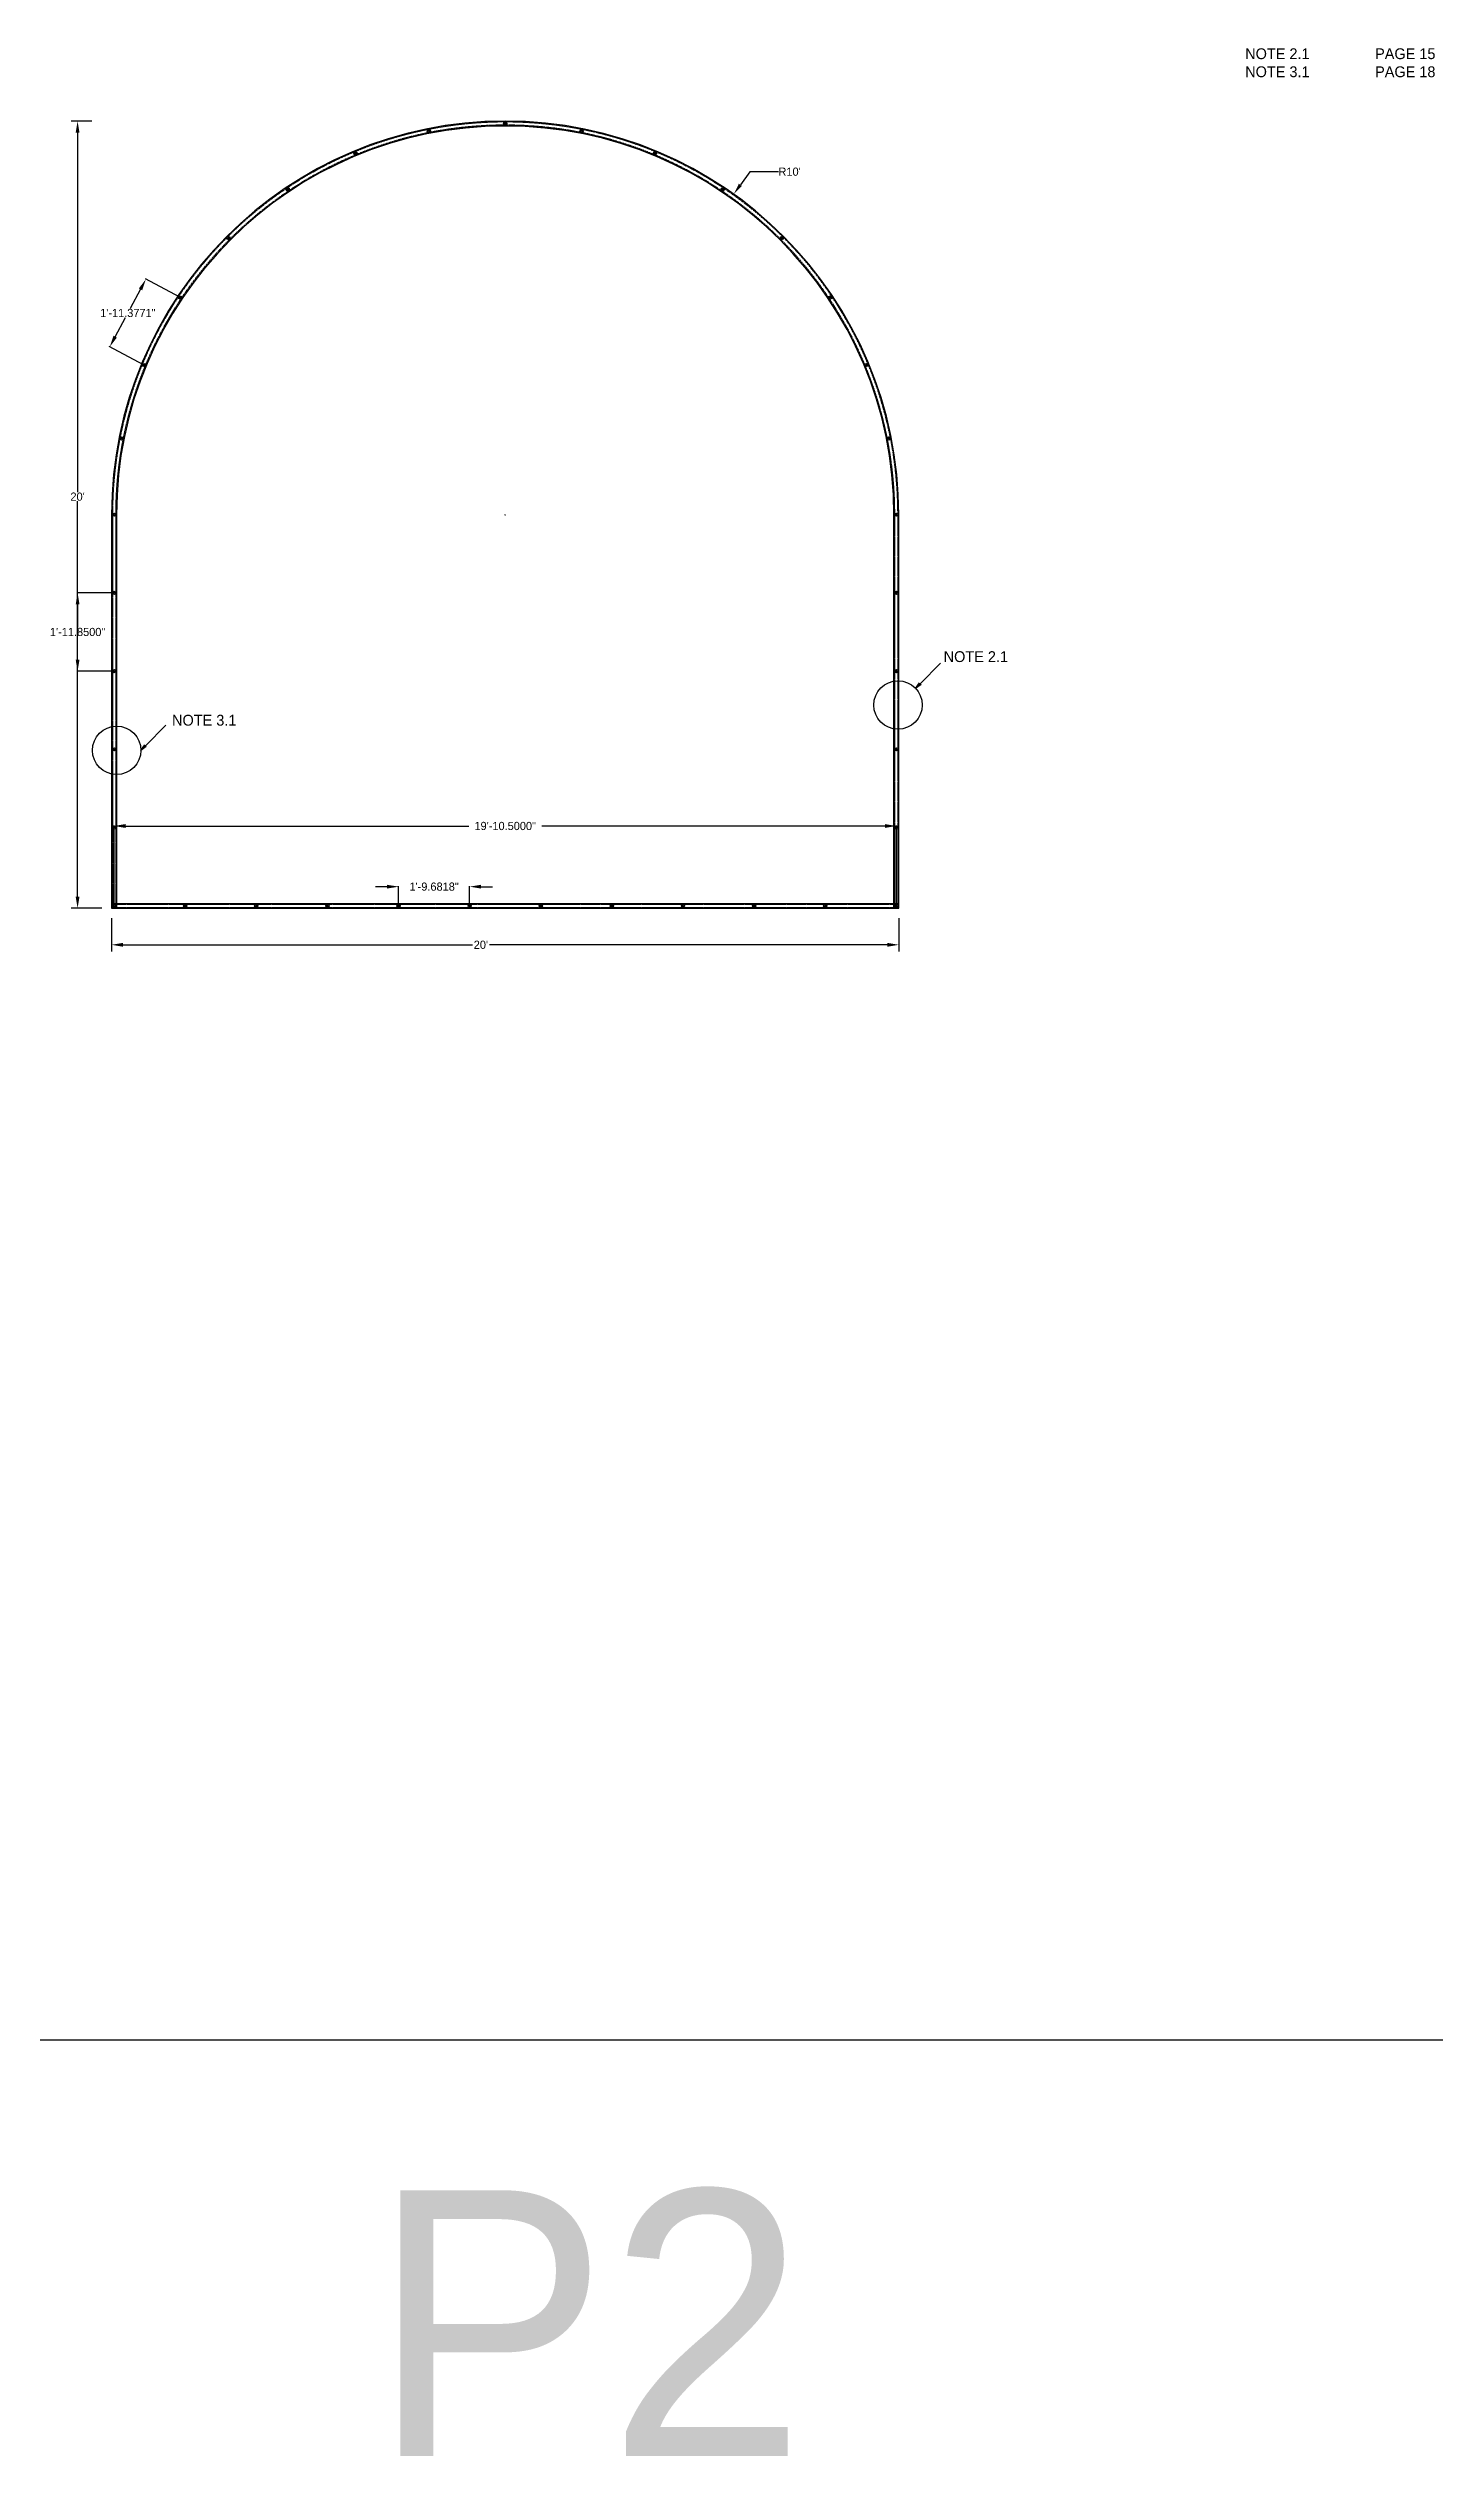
# Model space of a CAD drawing. Header units: inches. Extents: x 1631 to 16634, y 11819 to 13981.
# Drawn here: x 3777 to 4200, y 12854 to 13588 of the extents above; entities that cross this region are included whole.
import ezdxf

# ---------------------------------------------------------------- set-up
doc = ezdxf.new("R2010")
doc.units = ezdxf.units.IN
doc.header["$MEASUREMENT"] = 0
doc.linetypes.add('HIDDEN', pattern=[0.375, 0.25, -0.125])
for name, color, linetype in [('DIMENSION', 7, 'Continuous'), ('GROMMET', 7, 'Continuous'), ('STECH', 7, 'HIDDEN'), ('TEXT', 7, 'Continuous'), ('Title Block', 7, 'Continuous'), ('WEBB', 5, 'Continuous')]:
    doc.layers.add(name, color=color, linetype=linetype)
doc.dimstyles.get("Standard").update_dxf_attribs({"dimtxt": 2.5, "dimasz": 3.5, "dimexe": 0.18, "dimexo": 0.0625, "dimgap": 0.09, "dimtad": 0, "dimtih": 1, "dimtoh": 1, "dimdec": 4, "dimzin": 0, "dimdsep": 46, "dimlunit": 3, "dimtxsty": 'Standard', "dimcen": 0.09, "dimadec": 0, "dimazin": 0, "dimtfac": 1, "dimtdec": 4, "dimtofl": 0, "dimtmove": 0, "dimatfit": 3, "dimfxl": 0, "dimtolj": 1, "dimtzin": 0, "dimarcsym": 0})

msp = doc.modelspace()

# ---------------------------------------------------------------- texts
at = {"layer": 'TEXT'}
for s, height, p in [('NOTE 2.1', 3.3, (4050.42572, 13400.83857)), ('NOTE 3.1', 3.3, (3815.20664, 13381.44923)), ('P2', 80.977854, (3875.87831, 12853.91844))]:
    msp.add_text(s, height=height, dxfattribs=at).set_placement(p)
at = {"layer": 'TEXT', "insert": (4142.36141, 13587.95751), "char_height": 3.3, "width": 210.3834797, "attachment_point": 1}
msp.add_mtext('NOTE 2.1^I^IPAGE 15\\PNOTE 3.1^I^IPAGE 18', dxfattribs=at)

# ---------------------------------------------------------------- blocks, each defined once
blk = doc.blocks.new('*D141')
at = {"layer": 'DEFPOINTS', "color": 0}
for p in [(3796.77, 13325.77), (4036.77, 13325.77), (4036.77, 13314.62)]:
    blk.add_point(p, dxfattribs=at)
at = {"layer": 'DIMENSION', "color": 0, "lineweight": -2}
for p, q in [((3796.77, 13322.77), (3796.77, 13312.62)), ((4036.77, 13322.77), (4036.77, 13312.62)), ((3800.27, 13314.62), (3906.77, 13314.62)), ((4033.27, 13314.62), (3911.95, 13314.62))]:
    blk.add_line(p, q, dxfattribs=at)
at = {"layer": 'DIMENSION', "color": 0}
for points in [[(3800.27, 13315.21), (3800.27, 13314.04), (3796.77, 13314.62)], [(4033.27, 13315.21), (4033.27, 13314.04), (4036.77, 13314.62)]]:
    blk.add_solid(points, dxfattribs=at)
at = {"layer": 'DIMENSION', "color": 0, "insert": (3909.36, 13314.62), "char_height": 2.5, "attachment_point": 5}
blk.add_mtext("\\A1;20'", dxfattribs=at)
blk = doc.blocks.new('*D142')
at = {"layer": 'DEFPOINTS', "color": 0}
for p in [(3793.77, 13565.77), (3786.41, 13325.77), (3796.77, 13325.77)]:
    blk.add_point(p, dxfattribs=at)
at = {"layer": 'DIMENSION', "color": 0, "lineweight": -2}
for p, q in [((3790.77, 13565.77), (3784.41, 13565.77)), ((3786.41, 13562.27), (3786.41, 13452.59)), ((3786.41, 13329.27), (3786.41, 13449.91)), ((3793.77, 13325.77), (3784.41, 13325.77))]:
    blk.add_line(p, q, dxfattribs=at)
at = {"layer": 'DIMENSION', "color": 0}
for points in [[(3785.83, 13562.27), (3786.99, 13562.27), (3786.41, 13565.77)], [(3785.83, 13329.27), (3786.99, 13329.27), (3786.41, 13325.77)]]:
    blk.add_solid(points, dxfattribs=at)
at = {"layer": 'DIMENSION', "color": 0, "insert": (3786.41, 13451.25), "char_height": 2.5, "attachment_point": 5}
blk.add_mtext("\\A1;20'", dxfattribs=at)
blk = doc.blocks.new('_OPEN')
at = {"color": 0, "linetype": 'ByBlock'}
for p, q in [((-1, 0.17), (0, 0)), ((0, 0), (-1, -0.17)), ((0, 0), (-1, 0))]:
    blk.add_line(p, q, dxfattribs=at)
blk = doc.blocks.new('*D143')
at = {"layer": 'DEFPOINTS', "color": 0}
for p in [(3986.44, 13543.47), (3916.77, 13445.77)]:
    blk.add_point(p, dxfattribs=at)
at = {"layer": 'DIMENSION', "color": 0, "lineweight": -2}
for p, q in [((3991.34, 13550.33), (3988.47, 13546.32)), ((4000.04, 13550.33), (3991.34, 13550.33)), ((3916.68, 13445.77), (3916.86, 13445.77)), ((3916.77, 13445.68), (3916.77, 13445.86))]:
    blk.add_line(p, q, dxfattribs=at)
at = {"layer": 'DIMENSION', "color": 0}
blk.add_solid([(3988, 13546.66), (3988.95, 13545.98), (3986.44, 13543.47)], dxfattribs=at)
at = {"layer": 'DIMENSION', "color": 0, "insert": (4003.47, 13550.33), "char_height": 2.5, "attachment_point": 5}
blk.add_mtext("\\A1;R10'", dxfattribs=at)
blk = doc.blocks.new('*D156')
at = {"layer": 'DEFPOINTS', "color": 0}
for p in [(4036.02, 13350.84), (3797.52, 13326.52), (4036.02, 13326.52)]:
    blk.add_point(p, dxfattribs=at)
at = {"layer": 'DIMENSION', "color": 0, "lineweight": -2}
for p, q in [((3797.52, 13326.58), (3797.52, 13351.02)), ((3801.02, 13350.84), (3905.64, 13350.84)), ((4032.52, 13350.84), (3927.9, 13350.84)), ((4036.02, 13326.58), (4036.02, 13351.02))]:
    blk.add_line(p, q, dxfattribs=at)
at = {"layer": 'DIMENSION', "color": 0}
for points in [[(3801.02, 13351.43), (3801.02, 13350.26), (3797.52, 13350.84)], [(4032.52, 13351.43), (4032.52, 13350.26), (4036.02, 13350.84)]]:
    blk.add_solid(points, dxfattribs=at)
at = {"layer": 'DIMENSION', "color": 0, "insert": (3916.77, 13350.84), "char_height": 2.5, "attachment_point": 5}
blk.add_mtext('\\A1;19\'-10.5000"', dxfattribs=at)
blk = doc.blocks.new('*D157')
at = {"layer": 'DEFPOINTS', "color": 0}
for p in [(3905.93, 13332.35), (3884.25, 13326.52), (3905.93, 13326.52)]:
    blk.add_point(p, dxfattribs=at)
at = {"layer": 'DIMENSION', "color": 0, "lineweight": -2}
for p, q in [((3880.75, 13332.35), (3877.25, 13332.35)), ((3884.25, 13326.58), (3884.25, 13332.53)), ((3905.93, 13326.58), (3905.93, 13332.53)), ((3909.43, 13332.35), (3912.93, 13332.35))]:
    blk.add_line(p, q, dxfattribs=at)
at = {"layer": 'DIMENSION', "color": 0}
for points in [[(3880.75, 13332.93), (3880.75, 13331.77), (3884.25, 13332.35)], [(3909.43, 13332.93), (3909.43, 13331.77), (3905.93, 13332.35)]]:
    blk.add_solid(points, dxfattribs=at)
at = {"layer": 'DIMENSION', "color": 0, "insert": (3895.09, 13332.35), "char_height": 2.5, "attachment_point": 5}
blk.add_mtext('\\A1;1\'-9.6818"', dxfattribs=at)
blk = doc.blocks.new('*D158')
at = {"layer": 'DEFPOINTS', "color": 0}
for p in [(3797.52, 13421.92), (3786.41, 13398.07), (3797.52, 13398.07)]:
    blk.add_point(p, dxfattribs=at)
at = {"layer": 'DIMENSION', "color": 0, "lineweight": -2}
for p, q in [((3797.46, 13421.92), (3786.23, 13421.92)), ((3786.41, 13418.42), (3786.41, 13411.33)), ((3786.41, 13401.57), (3786.41, 13408.65)), ((3797.46, 13398.07), (3786.23, 13398.07))]:
    blk.add_line(p, q, dxfattribs=at)
at = {"layer": 'DIMENSION', "color": 0}
for points in [[(3785.83, 13418.42), (3786.99, 13418.42), (3786.41, 13421.92)], [(3785.83, 13401.57), (3786.99, 13401.57), (3786.41, 13398.07)]]:
    blk.add_solid(points, dxfattribs=at)
at = {"layer": 'DIMENSION', "color": 0, "insert": (3786.41, 13409.99), "char_height": 2.5, "attachment_point": 5}
blk.add_mtext('\\A1;1\'-11.8500"', dxfattribs=at)
blk = doc.blocks.new('*D159')
at = {"layer": 'DEFPOINTS', "color": 0}
for p in [(3817.62, 13512.02), (3796.22, 13496.95), (3806.6, 13491.4)]:
    blk.add_point(p, dxfattribs=at)
at = {"layer": 'DIMENSION', "color": 0, "lineweight": -2}
for p, q in [((3817.56, 13512.05), (3807.08, 13517.65)), ((3805.59, 13514.48), (3802.45, 13508.59)), ((3797.87, 13500.03), (3801.02, 13505.91)), ((3806.54, 13491.43), (3796.06, 13497.03))]:
    blk.add_line(p, q, dxfattribs=at)
at = {"layer": 'DIMENSION', "color": 0}
for points in [[(3805.08, 13514.75), (3806.11, 13514.2), (3807.24, 13517.56)], [(3797.36, 13500.31), (3798.39, 13499.76), (3796.22, 13496.95)]]:
    blk.add_solid(points, dxfattribs=at)
at = {"layer": 'DIMENSION', "color": 0, "insert": (3801.73, 13507.25), "char_height": 2.5, "attachment_point": 5}
blk.add_mtext('\\A1;1\'-11.3771"', dxfattribs=at)

# ---------------------------------------------------------------- dimensions: what is measured, and where the dimension line sits
at = {"layer": 'DIMENSION'}
dim = msp.add_linear_dim(base=(3786.41007, 13325.76528), p1=(3793.77108, 13565.76528), p2=(3796.77108, 13325.76528), angle=90, dimstyle='Standard', override={"dimscale": 1, "dimtxt": 2.5, "dimexe": 2, "dimexo": 3, "dimdle": 2}, dxfattribs=at)
dim.commit()
dim.dimension.update_dxf_attribs({"geometry": '*D142', "text_midpoint": (3786.41007, 13451.25342), "dimtype": 160})
dim = msp.add_radius_dim(center=(3916.77108, 13445.76528), mpoint=(3986.44266, 13543.46825), dimstyle='Standard', override={"dimscale": 1, "dimtxt": 2.5, "dimexe": 2, "dimexo": 3, "dimdle": 2}, dxfattribs=at)
dim.commit()
dim.dimension.update_dxf_attribs({"geometry": '*D143', "text_midpoint": (4003.46713, 13550.3296), "dimtype": 164})
dim = msp.add_aligned_dim(p1=(3817.61833, 13512.01703), p2=(3806.59845, 13491.40028), distance=-11.76553, dimstyle='Standard', dxfattribs=at)
dim.commit()
dim.dimension.update_dxf_attribs({"geometry": '*D159', "text_midpoint": (3801.73212, 13507.25488)})
dim = msp.add_linear_dim(base=(3786.41007, 13398.06528), p1=(3797.52108, 13421.91528), p2=(3797.52108, 13398.06528), angle=90, dimstyle='Standard', dxfattribs=at)
dim.commit()
dim.dimension.update_dxf_attribs({"geometry": '*D158', "text_midpoint": (3786.41007, 13409.99028)})
for base, p1, p2, picture, middle in [((4036.02108, 13350.84252), (3797.52108, 13326.51528), (4036.02108, 13326.51528), '*D156', (3916.77108, 13350.84252)), ((3905.93017, 13332.3499), (3884.24835, 13326.51528), (3905.93017, 13326.51528), '*D157', (3895.08926, 13332.3499))]:
    dim = msp.add_linear_dim(base=base, p1=p1, p2=p2, dimstyle='Standard', dxfattribs=at)
    dim.commit()
    dim.dimension.update_dxf_attribs({"geometry": picture, "text_midpoint": middle})
dim = msp.add_linear_dim(base=(4036.77108, 13314.62365), p1=(3796.77108, 13325.76528), p2=(4036.77108, 13325.76528), dimstyle='Standard', override={"dimscale": 1, "dimtxt": 2.5, "dimexe": 2, "dimexo": 3, "dimdle": 2}, dxfattribs=at)
dim.commit()
dim.dimension.update_dxf_attribs({"geometry": '*D141', "text_midpoint": (3909.35535, 13314.62365), "dimtype": 160})

# ---------------------------------------------------------------- linework, layer by layer
at = {"layer": 'GROMMET'}
for centre, radius in [((3893.50656, 13562.72392), 0.5), ((3893.50656, 13562.72392), 0.25), ((3916.77108, 13565.01528), 0.5), ((3916.77108, 13565.01528), 0.25), ((3940.0356, 13562.72392), 0.5), ((3940.0356, 13562.72392), 0.25), ((3871.13608, 13555.93791), 0.5), ((3871.13608, 13555.93791), 0.25), ((3962.40608, 13555.93791), 0.5), ((3962.40608, 13555.93791), 0.25), ((3850.51933, 13544.91803), 0.5), ((3850.51933, 13544.91803), 0.25), ((3983.02283, 13544.91803), 0.5), ((3983.02283, 13544.91803), 0.25), ((3832.4486, 13530.08776), 0.5), ((3832.4486, 13530.08776), 0.25), ((4001.09357, 13530.08776), 0.5), ((4001.09357, 13530.08776), 0.25), ((3817.61833, 13512.01703), 0.5), ((3817.61833, 13512.01703), 0.25), ((4015.92383, 13512.01703), 0.5), ((4015.92383, 13512.01703), 0.25), ((3806.59845, 13491.40028), 0.5), ((3806.59845, 13491.40028), 0.25), ((4026.94372, 13491.40028), 0.5), ((4026.94372, 13491.40028), 0.25), ((3799.81244, 13469.0298), 0.5), ((3799.81244, 13469.0298), 0.25), ((4033.72973, 13469.0298), 0.5), ((4033.72973, 13469.0298), 0.25), ((3797.52108, 13445.76528), 0.5), ((3797.52108, 13445.76528), 0.25), ((3797.52108, 13445.76528), 0.25), ((4036.02108, 13445.76528), 0.5), ((4036.02108, 13445.76528), 0.25), ((3797.52108, 13421.91528), 0.5), ((3797.52108, 13421.91528), 0.25), ((4036.02108, 13421.91528), 0.5), ((4036.02108, 13421.91528), 0.25), ((3797.52108, 13398.06528), 0.5), ((3797.52108, 13398.06528), 0.25), ((4036.02108, 13398.06528), 0.5), ((4036.02108, 13398.06528), 0.25), ((3797.52108, 13374.21528), 0.5), ((3797.52108, 13374.21528), 0.25), ((4036.02108, 13374.21528), 0.5), ((4036.02108, 13374.21528), 0.25), ((3797.52108, 13350.36528), 0.5), ((3797.52108, 13350.36528), 0.25), ((4036.02108, 13350.36528), 0.5), ((4036.02108, 13350.36528), 0.25), ((3797.52108, 13326.51528), 0.5), ((3797.52108, 13326.51528), 0.25), ((3819.2029, 13326.51528), 0.5), ((3819.2029, 13326.51528), 0.25), ((3840.88472, 13326.51528), 0.5), ((3840.88472, 13326.51528), 0.25), ((3862.56654, 13326.51528), 0.5), ((3862.56654, 13326.51528), 0.25), ((3884.24835, 13326.51528), 0.5), ((3884.24835, 13326.51528), 0.25), ((3905.93017, 13326.51528), 0.5), ((3905.93017, 13326.51528), 0.25), ((3927.61199, 13326.51528), 0.5), ((3927.61199, 13326.51528), 0.25), ((3949.29381, 13326.51528), 0.5), ((3949.29381, 13326.51528), 0.25), ((3970.97563, 13326.51528), 0.5), ((3970.97563, 13326.51528), 0.25), ((3992.65745, 13326.51528), 0.5), ((3992.65745, 13326.51528), 0.25), ((4014.33926, 13326.51528), 0.5), ((4014.33926, 13326.51528), 0.25), ((4036.02108, 13326.51528), 0.5), ((4036.02108, 13326.51528), 0.25)]:
    msp.add_circle(centre, radius, dxfattribs=at)
at = {"layer": 'STECH', "ltscale": 0.015}
for p, q in [((3797.02108, 13445.76528), (3797.02108, 13325.76528)), ((3798.02108, 13445.76528), (3798.02108, 13325.76528)), ((4035.52108, 13325.76528), (4035.52108, 13445.76528)), ((4036.52108, 13325.76528), (4036.52108, 13445.76528)), ((3796.77108, 13327.01528), (3916.77108, 13327.01528)), ((3796.77108, 13326.01528), (3916.77108, 13326.01528)), ((3916.77108, 13327.01528), (4036.77108, 13327.01528)), ((3916.77108, 13326.01528), (4036.77108, 13326.01528))]:
    msp.add_line(p, q, dxfattribs=at)
for radius in [119.75, 118.75]:
    msp.add_arc((3916.77108, 13445.76528), radius, 0, 180, dxfattribs=at)
at = {"layer": 'TEXT'}
msp.add_line((3133.76147, 12980.7397), (4633.76147, 12980.7397), dxfattribs=at)
at = {"layer": 'Title Block'}
for p, q in [((4043.29464, 13394.2186), (4049.50465, 13400.52143)), ((3807.11157, 13375.32798), (3813.32157, 13381.6308))]:
    msp.add_line(p, q, dxfattribs=at)
for centre in [(4036.52108, 13387.73333), (3798.32341, 13373.90931)]:
    msp.add_circle(centre, 7.37842, dxfattribs=at)
at = {"layer": 'WEBB'}
for p, q in [((3796.77108, 13445.76528), (3796.77108, 13325.76528)), ((3798.27108, 13445.76528), (3798.27108, 13325.76528)), ((4035.27108, 13325.76528), (4035.27108, 13445.76528)), ((4036.77108, 13325.76528), (4036.77108, 13445.76528)), ((3796.77108, 13327.26528), (3916.77108, 13327.26528)), ((3796.77108, 13325.76528), (3916.77108, 13325.76528)), ((3916.77108, 13327.26528), (4036.77108, 13327.26528)), ((3916.77108, 13325.76528), (4036.77108, 13325.76528))]:
    msp.add_line(p, q, dxfattribs=at)
for radius in [120, 118.5]:
    msp.add_arc((3916.77108, 13445.76528), radius, 0, 180, dxfattribs=at)

# ---------------------------------------------------------------- block references
at = {"layer": 'Title Block', "xscale": 2.000000000000413, "yscale": 2, "zscale": 2, "rotation": 225.1808005031255}
for p in [(4041.8849, 13392.79993), (3805.70182, 13373.90931)]:
    msp.add_blockref('_OPEN', p, dxfattribs=at)

msp.set_redraw_order([(e.dxf.handle, doc.entitydb.next_handle()) for e in msp.query("TEXT MTEXT ATTDEF DIMENSION ARC_DIMENSION")])  # texts and dimensions are drawn at this point

doc.saveas('drawing.dxf')
